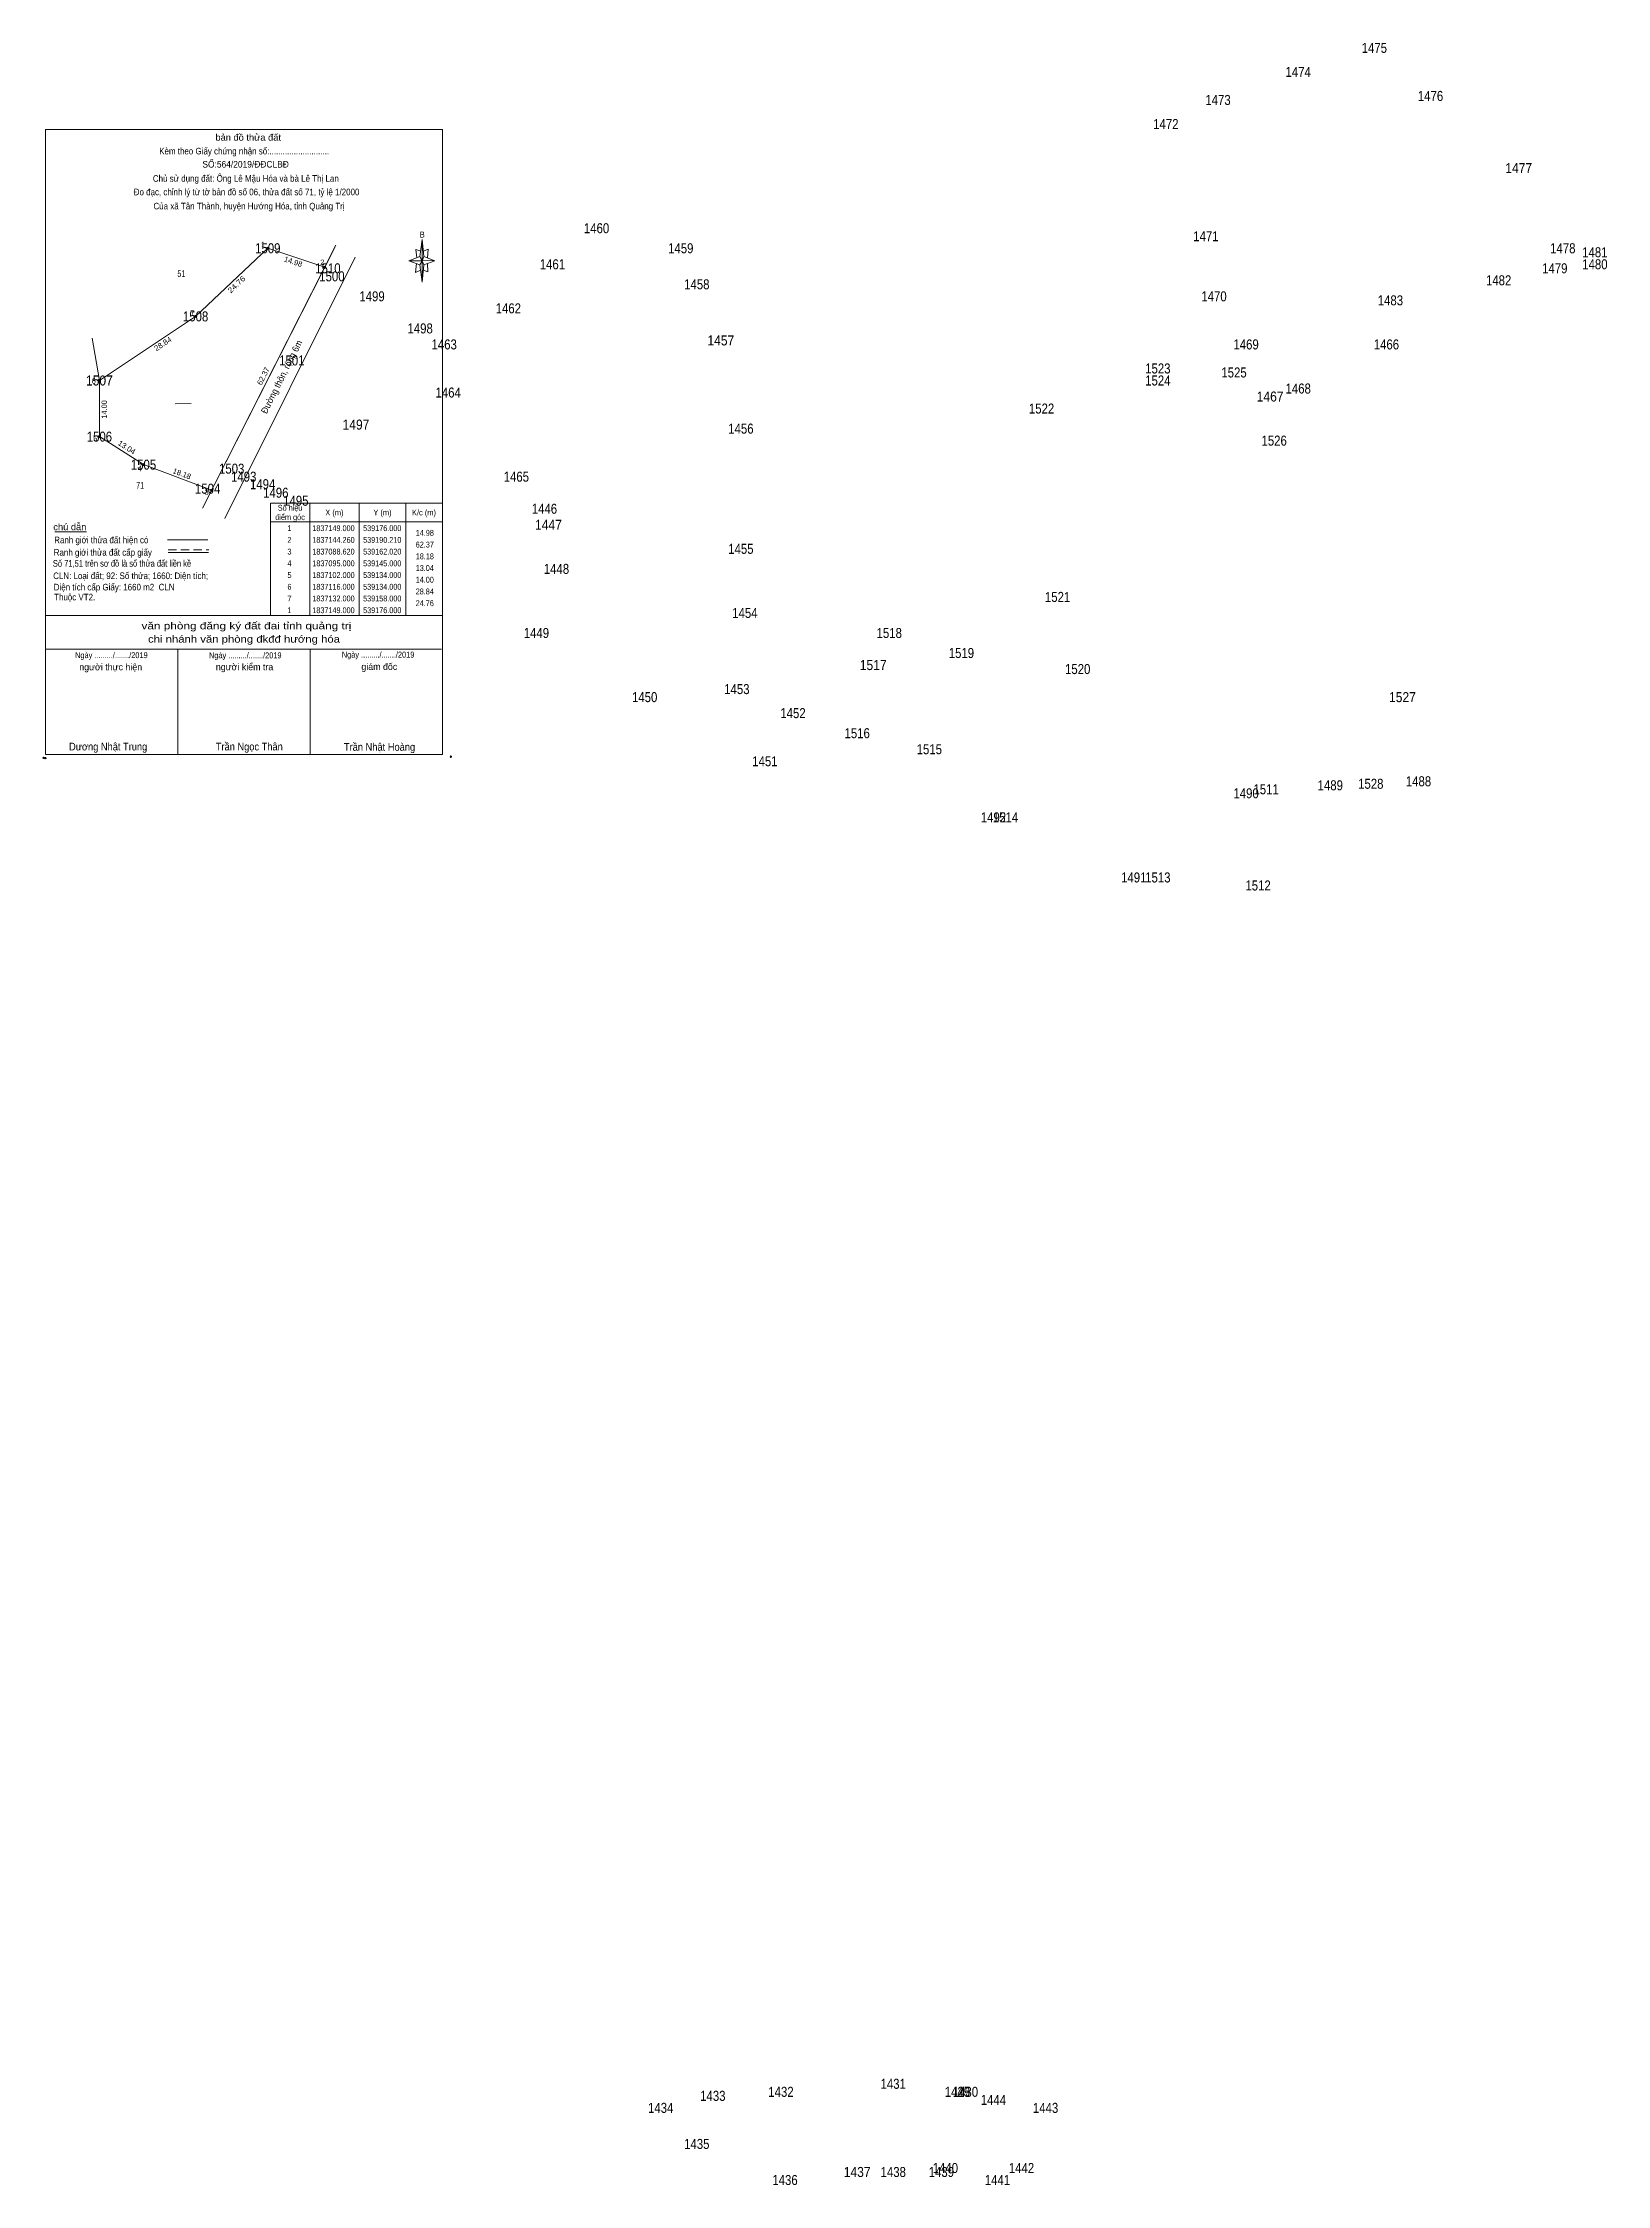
# Model space of a CAD drawing. Header units: metres. Extents: x 538411 to 539991, y 1836405 to 1837211.
# Drawn here: x 539120 to 539510, y 1836666 to 1837200 of the extents above; entities that cross this region are included whole.
import ezdxf
from ezdxf.enums import TextEntityAlignment as Align

# ---------------------------------------------------------------- set-up
doc = ezdxf.new("R2010")
doc.units = ezdxf.units.M
doc.header["$LTSCALE"] = 0.7
doc.header["$PDMODE"] = 32
doc.header["$PDSIZE"] = 0.35
doc.linetypes.add('MEDIUM_DASHED', pattern=[4.5, 3, -1.5])
for name, color, linetype, lineweight in [('10', 7, 'Continuous', 13), ('15', 7, 'Continuous', 13), ('17', 7, 'Continuous', 13), ('5', 7, 'Continuous', 13), ('6', 7, 'Continuous', 13), ('63', 7, 'Continuous', 13)]:
    doc.layers.add(name, color=color, linetype=linetype, lineweight=lineweight)
doc.layers.add('12', color=7, linetype='Continuous')

msp = doc.modelspace()

# ---------------------------------------------------------------- texts
at = {"layer": '12'}
for s, width, p in [('1475', 0.85, (539452, 1837197.75)), ('1474', 0.85, (539433, 1837191.75)), ('1476', 0.85, (539466.005, 1837185.75)), ('1473', 0.85, (539413, 1837184.75)), ('1472', 0.85, (539399.995, 1837178.75)), ('1477', 0.9, (539488, 1837167.75)), ('1460', 0.85, (539258.005, 1837152.75)), ('1471', 0.85, (539409.995, 1837150.75)), ('1509', 0.85, (539176.005, 1837147.75)), ('1510', 0.85, (539191.005, 1837142.75)), ('1461', 0.85, (539246.995, 1837143.75)), ('1459', 0.85, (539279.005, 1837147.75)), ('1479', 0.85, (539497.005, 1837142.75)), ('1478', 0.85, (539499.005, 1837147.75)), ('1481', 0.85, (539506.995, 1837146.75)), ('1480', 0.85, (539507.005, 1837143.75)), ('1500', 0.85, (539192.005, 1837140.75)), ('1458', 0.85, (539283.005, 1837138.75)), ('1482', 0.85, (539482.995, 1837139.75)), ('1499', 0.85, (539202.005, 1837135.75)), ('1462', 0.85, (539235.995, 1837132.75)), ('1470', 0.85, (539412.005, 1837135.75)), ('1483', 0.85, (539456, 1837134.75)), ('1508', 0.85, (539158.005, 1837130.75)), ('1498', 0.85, (539214.005, 1837127.75)), ('1463', 0.85, (539220, 1837123.75)), ('1457', 0.9, (539289, 1837124.75)), ('1469', 0.85, (539420.005, 1837123.75)), ('1466', 0.85, (539455.005, 1837123.75)), ('1501', 0.85, (539181.995, 1837119.75)), ('1523', 0.85, (539398, 1837117.75)), ('1525', 0.85, (539417, 1837116.75)), ('1507', 0.9, (539134, 1837114.75)), ('1464', 0.85, (539221, 1837111.75)), ('1524', 0.85, (539398, 1837114.75)), ('1467', 0.9, (539426, 1837110.75)), ('1468', 0.85, (539433.005, 1837112.75)), ('1522', 0.85, (539368.995, 1837107.75)), ('1506', 0.85, (539134.005, 1837100.75)), ('1497', 0.9, (539198, 1837103.75)), ('1456', 0.85, (539294.005, 1837102.75)), ('1526', 0.85, (539427.005, 1837099.75)), ('1505', 0.85, (539145, 1837093.75)), ('1503', 0.85, (539167, 1837092.75)), ('1493', 0.85, (539170, 1837090.75)), ('1465', 0.85, (539238, 1837090.75)), ('1504', 0.85, (539161, 1837087.75)), ('1494', 0.85, (539174.72, 1837088.88)), ('1496', 0.85, (539178.005, 1837086.75)), ('1495', 0.85, (539183, 1837084.75)), ('1446', 0.85, (539245.005, 1837082.75)), ('1447', 0.9, (539246, 1837078.75)), ('1448', 0.85, (539248.005, 1837067.75)), ('1455', 0.85, (539294, 1837072.75)), ('1521', 0.85, (539372.995, 1837060.75)), ('1449', 0.85, (539243.005, 1837051.75)), ('1454', 0.85, (539295, 1837056.75)), ('1518', 0.85, (539331.005, 1837051.75)), ('1519', 0.85, (539349.005, 1837046.75)), ('1517', 0.9, (539327, 1837043.75)), ('1520', 0.85, (539378.005, 1837042.75)), ('1450', 0.85, (539270.005, 1837035.75)), ('1453', 0.85, (539293, 1837037.75)), ('1527', 0.9, (539459, 1837035.75)), ('1452', 0.85, (539306.995, 1837031.75)), ('1516', 0.85, (539323.005, 1837026.75)), ('1451', 0.85, (539299.995, 1837019.75)), ('1515', 0.85, (539341, 1837022.75)), ('1488', 0.85, (539463.005, 1837014.75)), ('1490', 0.85, (539420.005, 1837011.75)), ('1511', 0.85, (539424.995, 1837012.75)), ('1489', 0.85, (539441.005, 1837013.75)), ('1528', 0.85, (539451.105, 1837014.13)), ('1492', 0.85, (539356.995, 1837005.75)), ('1514', 0.85, (539360, 1837005.75)), ('1491', 0.85, (539391.995, 1836990.75)), ('1513', 0.85, (539398, 1836990.75)), ('1512', 0.85, (539422.995, 1836988.75)), ('1431', 0.85, (539331.995, 1836689.75)), ('1434', 0.85, (539274, 1836683.75)), ('1433', 0.85, (539287, 1836686.75)), ('1432', 0.85, (539303.995, 1836687.75)), ('1445', 0.85, (539348, 1836687.75)), ('1429', 0.85, (539348.005, 1836687.75)), ('1430', 0.85, (539350.005, 1836687.75)), ('1444', 0.85, (539357, 1836685.75)), ('1443', 0.85, (539370, 1836683.75)), ('1435', 0.85, (539283, 1836674.75)), ('1437', 0.9, (539323, 1836667.75)), ('1438', 0.85, (539332.005, 1836667.75)), ('1439', 0.85, (539344.005, 1836667.75)), ('1440', 0.85, (539345.005, 1836668.75)), ('1442', 0.85, (539363.995, 1836668.75)), ('1436', 0.85, (539305.005, 1836665.75)), ('1441', 0.85, (539357.995, 1836665.75))]:
    msp.add_text(s, height=2.5, dxfattribs=dict(at, width=width)).set_placement(p, align=Align.CENTER)
at = {"layer": '15', "width": 0.75}
for s, p in [('51', (539154.455, 1837141.85)), ('71', (539144.175, 1837089.02))]:
    msp.add_text(s, height=1.65, dxfattribs=at).set_placement(p, align=Align.CENTER)
at = {"layer": '15', "width": 0.95}
msp.add_text('Đường thôn, rộng 6m', height=1.65, rotation=63.509, dxfattribs=at).set_placement((539180.199, 1837116.547), align=Align.CENTER)
at = {"layer": '5'}
for s, height, width, p in [('bản đồ thửa đất', 1.65, 1.05, (539171.12, 1837175.84)), ('Kèm theo Giấy chứng nhận số:...........................', 1.65, 0.9, (539170.11, 1837172.41)), ('Chủ sử dụng đất: Ông Lê Mậu Hóa và bà Lê Thị Lan', 1.65, 0.9, (539170.525, 1837165.59)), ('SỐ:564/2019/ĐĐCLBĐ', 1.65, 0.95, (539170.475, 1837169.13)), ('Đo đạc, chỉnh lý từ tờ bản đồ số 06, thửa đất số 71, tỷ lệ 1/2000 ', 1.65, 0.9, (539170.99, 1837162.22)), ('Của xã Tân Thành, huyện Hướng Hóa, tỉnh Quảng Trị', 1.65, 0.9, (539171.33, 1837158.69)), ('B', 1.515, 0.75, (539214.535, 1837151.66)), ('văn phòng đăng ký đất đai tỉnh quảng trị', 1.76, 1.25, (539170.67, 1837053.92)), ('chi nhánh văn phòng đkđđ hướng hóa', 1.76, 1.2, (539170.07, 1837050.61)), ('Ngày ........./......./2019', 1.48, 0.9, (539136.995, 1837046.73)), ('Ngày ........./......./2019', 1.48, 0.9, (539170.385, 1837046.68)), ('Ngày ........./......./2019', 1.48, 0.9, (539203.515, 1837046.86)), ('Dương Nhật Trung', 1.92, 0.9, (539136.19, 1837023.7)), ('Trần Ngọc Thân', 1.92, 0.9, (539171.395, 1837023.7)), ('Trần Nhật Hoàng', 1.925, 0.9, (539203.875, 1837023.61))]:
    msp.add_text(s, height=height, dxfattribs=dict(at, width=width)).set_placement(p, align=Align.CENTER)
for s, p in [('người thực hiện', (539136.825, 1837043.69)), ('người kiểm tra', (539170.21, 1837043.71)), ('giám đốc', (539203.815, 1837043.78))]:
    msp.add_text(s, height=1.65, dxfattribs=at).set_placement(p, align=Align.CENTER)
at = {"layer": '6'}
for s, width, p in [('chú dẫn', 1.05, (539122.51, 1837078.65)), ('Ranh giới thửa đất hiện có ', 0.9, (539122.73, 1837075.39)), ('Số 71,51 trên sơ đồ là số thửa đất liền kề', 0.85, (539122.4, 1837069.54)), ('Ranh giới thửa đất cấp giấy', 0.9, (539122.61, 1837072.29)), ('CLN: Loại đất; 92: Số thửa; 1660: Diện tích;', 0.9, (539122.48, 1837066.45)), ('Diện tích cấp Giấy: 1660 m2  CLN', 0.9, (539122.62, 1837063.62)), ('Thuộc VT2.', 0.9, (539122.71, 1837061.13))]:
    msp.add_text(s, height=1.65, dxfattribs=dict(at, width=width)).set_placement(p)
at = {"layer": '63'}
for s, height, width, p in [(' 1', 1.35, 0.75, (539175.27, 1837149.27)), (' 2', 1.35, 0.85, (539190.09, 1837144.82)), (' 7', 1.35, 0.8, (539157.71, 1837132.15)), (' 6', 1.35, 0.85, (539133.12, 1837115.2)), (' 5', 1.35, 0.8, (539133.48, 1837100.85)), (' 4', 1.35, 0.85, (539144.58, 1837093.37)), (' 3', 1.35, 0.8, (539161.25, 1837087.49)), ('62.37', 1.462, 0.85, (539217.43, 1837074.33)), ('14.98', 1.462, 0.85, (539217.43, 1837077.26)), ('18.18', 1.462, 0.85, (539217.43, 1837071.4)), ('13.04', 1.462, 0.85, (539217.42, 1837068.48)), ('14.00', 1.462, 0.85, (539217.42, 1837065.56)), ('28.84', 1.462, 0.85, (539217.42, 1837062.63)), ('24.76', 1.462, 0.85, (539217.42, 1837059.7))]:
    msp.add_text(s, height=height, dxfattribs=dict(at, width=width)).set_placement(p, align=Align.RIGHT)
for s, rotation, width, p in [('14.98', 341.553, 0.95, (539182.136, 1837145.014)), ('24.76', 43.363, 1.15, (539168.672, 1837139.467)), ('28.84', 33.69, 1.05, (539150.211, 1837124.59)), ('14.00', 90, 0.85, (539135.89, 1837108.785)), ('13.04', 327.529, 1.05, (539140.473, 1837098.763))]:
    msp.add_text(s, height=1.35, rotation=rotation, dxfattribs=dict(at, width=width)).set_placement(p, align=Align.CENTER)
for s, rotation, p in [('62.37', 63.131, (539175.491, 1837116.795)), ('18.18', 339.451, (539154.353, 1837092.12))]:
    msp.add_text(s, height=1.35, rotation=rotation, dxfattribs=at).set_placement(p, align=Align.CENTER)
for s, width, p in [('điểm góc', 0.9, (539181.555, 1837081.17)), ('Số hiệu', 0.85, (539181.56, 1837083.51)), ('X (m)', 0.95, (539192.62, 1837082.34)), ('Y (m)', 0.95, (539204.605, 1837082.34)), ('K/c (m)', 0.95, (539214.965, 1837082.34)), (' 2', 0.85, (539181.155, 1837075.5)), (' 1', 0.75, (539181.16, 1837078.42)), ('1837149.000', 0.85, (539192.385, 1837078.42)), ('1837144.260', 0.85, (539192.385, 1837075.5)), ('539176.000', 0.85, (539204.55, 1837078.42)), ('539190.210', 0.85, (539204.55, 1837075.5)), (' 4', 0.85, (539181.15, 1837069.65)), (' 3', 0.8, (539181.15, 1837072.58)), ('1837088.620', 0.85, (539192.385, 1837072.58)), ('1837095.000', 0.85, (539192.385, 1837069.65)), ('539162.020', 0.85, (539204.55, 1837072.58)), ('539145.000', 0.85, (539204.55, 1837069.65)), (' 5', 0.8, (539181.155, 1837066.72)), (' 6', 0.85, (539181.155, 1837063.8)), ('1837102.000', 0.85, (539192.385, 1837066.72)), ('1837116.000', 0.85, (539192.385, 1837063.8)), ('539134.000', 0.85, (539204.55, 1837066.72)), ('539134.000', 0.85, (539204.55, 1837063.8)), (' 7', 0.8, (539181.155, 1837060.88)), ('1837132.000', 0.85, (539192.385, 1837060.88)), ('539158.000', 0.85, (539204.55, 1837060.88)), (' 1', 0.75, (539181.16, 1837057.95)), ('1837149.000', 0.85, (539192.385, 1837057.95)), ('539176.000', 0.85, (539204.55, 1837057.95))]:
    msp.add_text(s, height=1.462, dxfattribs=dict(at, width=width)).set_placement(p, align=Align.CENTER)

# ---------------------------------------------------------------- hatches: boundary and pattern name
at = {"layer": '15'}
for points in [[(539176.3, 1837149, 1), (539175.7, 1837149, 1)], [(539190.51, 1837144.26, 1), (539189.91, 1837144.26, 1)], [(539158.3, 1837132, 1), (539157.7, 1837132, 1)], [(539134.3, 1837116, 1), (539133.7, 1837116, 1)], [(539134.3, 1837102, 1), (539133.7, 1837102, 1)], [(539145.3, 1837095, 1), (539144.7, 1837095, 1)], [(539162.32, 1837088.62, 1), (539161.72, 1837088.62, 1)]]:
    msp.add_hatch(color=256, dxfattribs=at).paths.add_polyline_path(points)

# ---------------------------------------------------------------- linework, layer by layer
at = {"layer": '10'}
for p, q in [((539160.07, 1837084.77), (539192.72, 1837149.22)), ((539165.28, 1837081.57), (539197.78, 1837146.78))]:
    msp.add_line(p, q, dxfattribs=at)
at = {"layer": '15'}
for p, q in [((539159.74, 1837084.13), (539193, 1837149.78)), ((539134, 1837116), (539132.18, 1837126.59)), ((539134, 1837116), (539134, 1837102))]:
    msp.add_line(p, q, dxfattribs=at)
for points in [[(539134, 1837116), (539158, 1837132), (539176, 1837149), (539190.21, 1837144.26)], [(539162.02, 1837088.62), (539145, 1837095), (539134, 1837102)]]:
    msp.add_lwpolyline(points, dxfattribs=at)
for centre in [(539176, 1837149), (539190.21, 1837144.26), (539158, 1837132), (539134, 1837116), (539134, 1837102), (539145, 1837095), (539162.02, 1837088.62)]:
    msp.add_circle(centre, 0.3, dxfattribs=at)
at = {"layer": '17'}
msp.add_line((539122.85, 1837078.2), (539130.82, 1837078.2), dxfattribs=at)
at = {"layer": '5'}
for p, q in [((539213.95, 1837146.93), (539214.5, 1837151.22)), ((539213.95, 1837144.84), (539211.2, 1837145.83)), ((539214.94, 1837146.93), (539217.69, 1837145.83)), ((539215.82, 1837145.17), (539215.93, 1837143.08)), ((539214.94, 1837144.84), (539214.5, 1837140.55)), ((539215.93, 1837143.08), (539214.83, 1837143.52)), ((539120.59, 1837057.34), (539219.59, 1837057.34)), ((539120.59, 1837048.98), (539219.37, 1837048.98)), ((539120.59, 1837048.98), (539219.37, 1837048.98)), ((539120.59, 1837048.98), (539219.37, 1837048.98)), ((539120.59, 1837022.69), (539120.59, 1837048.98)), ((539153.59, 1837022.69), (539153.59, 1837048.98)), ((539186.59, 1837022.69), (539186.59, 1837048.98))]:
    msp.add_line(p, q, dxfattribs=at)
for points in [[(539120.59, 1837178.67), (539219.59, 1837178.67), (539219.59, 1837022.69), (539120.59, 1837022.69)], [(539214.5, 1837151.22), (539214.94, 1837146.93), (539214.5, 1837145.83)], [(539214.5, 1837145.83), (539211.2, 1837145.83), (539213.95, 1837146.93), (539214.94, 1837144.84), (539217.69, 1837145.83), (539214.5, 1837145.94)], [(539214.5, 1837145.83), (539214.5, 1837140.55), (539213.95, 1837144.84)]]:
    msp.add_lwpolyline(points, close=True, dxfattribs=at)
for points in [[(539214.5, 1837145.83), (539213.95, 1837146.93), (539211.2, 1837145.83)], [(539213.07, 1837145.17), (539212.85, 1837142.97), (539214.06, 1837143.52)], [(539214.17, 1837148.25), (539212.96, 1837148.69), (539213.18, 1837146.6)], [(539214.5, 1837145.83), (539214.94, 1837144.84), (539217.69, 1837145.83)], [(539214.83, 1837148.25), (539216.04, 1837148.8), (539215.82, 1837146.6)]]:
    msp.add_lwpolyline(points, dxfattribs=at)
for p in [(539120.08, 1837021.85), (539120.52, 1837021.77)]:
    msp.add_point(p, dxfattribs=at)
at = {"layer": '6'}
for p, q in [((539151.01, 1837076.28), (539161.07, 1837076.28)), ((539151.17, 1837073.06), (539161.22, 1837073.06))]:
    msp.add_line(p, q, dxfattribs=at)
at = {"layer": '6', "linetype": 'MEDIUM_DASHED'}
msp.add_line((539151.17, 1837073.74), (539161.29, 1837073.74), dxfattribs=at)
at = {"layer": '6'}
msp.add_point((539221.68, 1837022.14), dxfattribs=at)
at = {"layer": '63'}
for p, q in [((539152.92, 1837110.22), (539156.9, 1837110.24)), ((539186.48, 1837085.42), (539186.48, 1837057.34)), ((539198.76, 1837085.42), (539198.76, 1837057.34)), ((539210.46, 1837085.42), (539210.46, 1837057.34)), ((539176.65, 1837080.74), (539219.59, 1837080.74))]:
    msp.add_line(p, q, dxfattribs=at)
msp.add_lwpolyline([(539176.65, 1837085.42), (539219.59, 1837085.42), (539219.59, 1837057.34), (539176.65, 1837057.34)], close=True, dxfattribs=at)

msp.set_redraw_order([(e.dxf.handle, doc.entitydb.next_handle()) for e in msp.query("TEXT MTEXT ATTDEF DIMENSION ARC_DIMENSION")])  # texts and dimensions are drawn at this point

doc.saveas('drawing.dxf')
